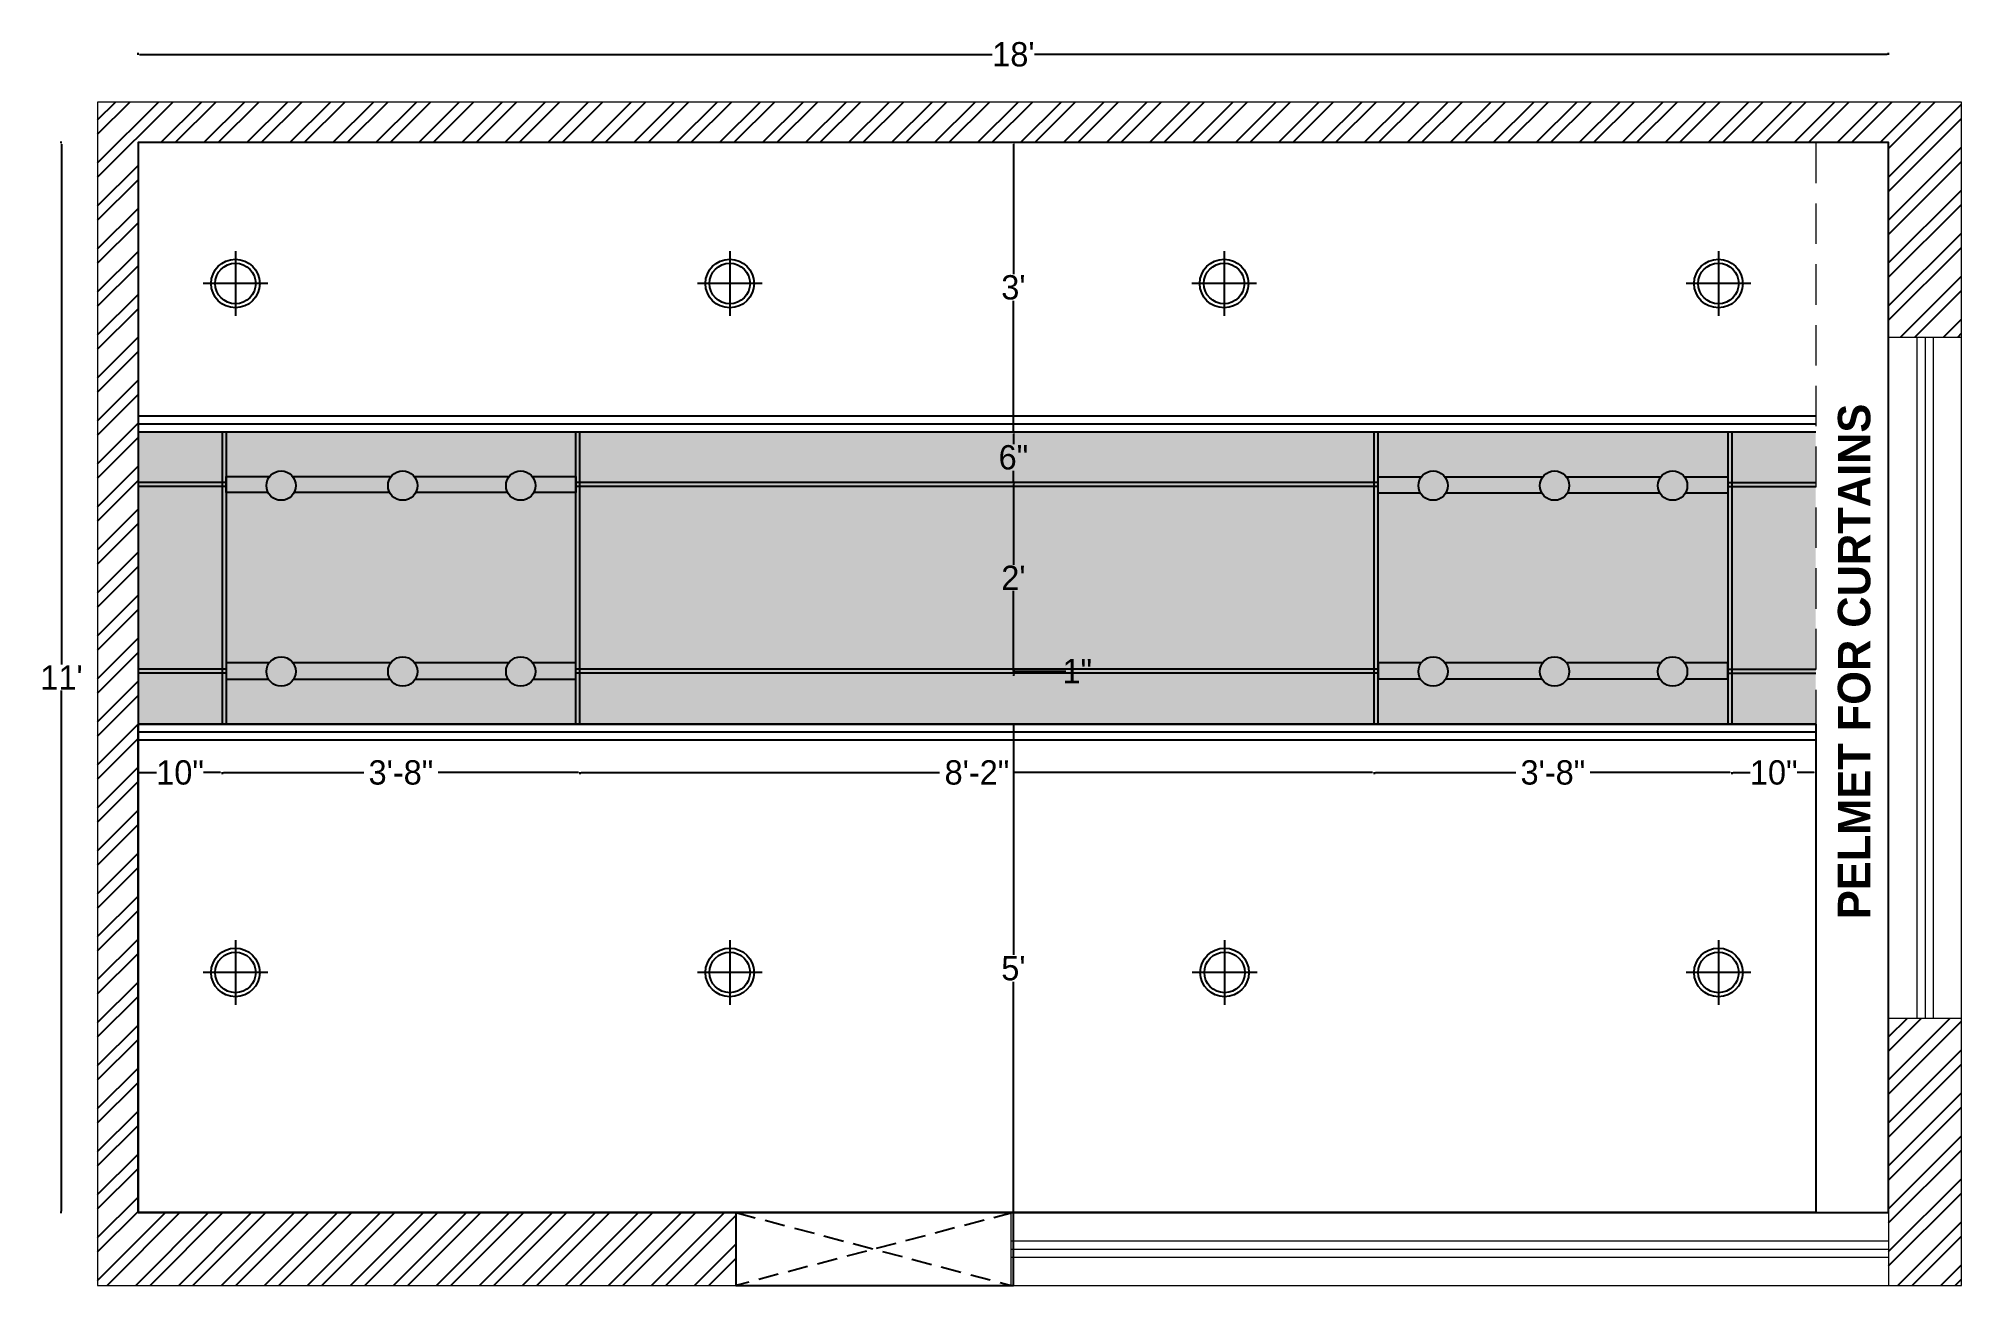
# Model space of a CAD drawing. Header units: inches. Extents: x 12792 to 19925, y -3298 to -817.
# Drawn here: x 19688.2 to 19925.5, y -2764.4 to -2610.6 of the extents above; entities that cross this region are included whole.
import ezdxf

# ---------------------------------------------------------------- set-up
doc = ezdxf.new("R2010")
doc.units = ezdxf.units.IN
doc.header["$MEASUREMENT"] = 0
doc.linetypes.add('DASHED2', pattern=[0.375, 0.25, -0.125])
doc.styles.add('HEMI', font='stylu.ttf')
doc.styles.get("Standard").update_dxf_attribs({"font": 'arial.ttf'})
doc.dimstyles.get("Standard").update_dxf_attribs({"dimtxt": 0.18, "dimasz": 0.18, "dimexe": 0.18, "dimexo": 0.0625, "dimgap": 0.09, "dimtad": 0, "dimtih": 1, "dimtoh": 1, "dimdec": 0, "dimzin": 0, "dimdsep": 46, "dimlunit": 4, "dimtxsty": 'Standard', "dimcen": 0.09, "dimadec": 0, "dimazin": 0, "dimtfac": 1, "dimtdec": 0, "dimtofl": 0, "dimtmove": 0, "dimatfit": 3, "dimfxl": 1, "dimtolj": 1, "dimtzin": 0, "dimarcsym": 0})

msp = doc.modelspace()

# ---------------------------------------------------------------- texts
at = {"color": 152, "lineweight": 5, "true_color": 0x2776bb, "insert": (19910.22, -2719.22), "char_height": 4, "width": 106.8964, "attachment_point": 1, "rotation": 89.9906, "style": 'HEMI'}
msp.add_mtext('{\\fStylus BT|b1|i0|c0|p34;PELMET FOR CURTAINS}', dxfattribs=at)

# ---------------------------------------------------------------- blocks, each defined once
blk = doc.blocks.new('ger')
at = {"color": 5}
for p, q in [((6473.06, -970.68), (6473.07, -978.68)), ((6469.07, -974.68), (6477.07, -974.68))]:
    blk.add_line(p, q, dxfattribs=at)
for radius in [3, 2.5]:
    blk.add_circle((6473.07, -974.68), radius, dxfattribs=at)
blk = doc.blocks.new('*D76')
at = {"color": 0, "lineweight": -2, "transparency": 16777216}
for p, q in [((19691.06, -2623.42), (19690.85, -2623.42)), ((19691.06, -2755.42), (19690.85, -2755.42))]:
    blk.add_line(p, q, dxfattribs=at)
at = {"color": 5, "lineweight": -2, "transparency": 16777216}
for p, q in [((19691.03, -2623.6), (19691.03, -2687.82)), ((19691.03, -2755.24), (19691.03, -2691.03))]:
    blk.add_line(p, q, dxfattribs=at)
at = {"color": 5, "transparency": 16777216}
for points in [[(19691, -2623.6), (19691.06, -2623.6), (19691.03, -2623.42)], [(19691, -2755.24), (19691.06, -2755.24), (19691.03, -2755.42)]]:
    blk.add_solid(points, dxfattribs=at)
at = {"layer": 'Defpoints', "color": 0, "transparency": 16777216}
for p in [(19700.49, -2623.42), (19691.03, -2755.42), (19700.49, -2755.42)]:
    blk.add_point(p, dxfattribs=at)
at = {"color": 5, "lineweight": 5, "transparency": 16777216, "insert": (19691.03, -2689.42), "char_height": 3, "attachment_point": 5, "style": 'HEMI'}
blk.add_mtext("\\A1;11'", dxfattribs=at)
blk = doc.blocks.new('*D77')
at = {"color": 0, "lineweight": -2, "transparency": 16777216}
for p, q in [((19700.49, -2612.58), (19700.49, -2612.36)), ((19916.49, -2612.58), (19916.49, -2612.36))]:
    blk.add_line(p, q, dxfattribs=at)
at = {"color": 5, "lineweight": -2, "transparency": 16777216}
for p, q in [((19700.67, -2612.54), (19805.87, -2612.54)), ((19916.31, -2612.54), (19811.11, -2612.54))]:
    blk.add_line(p, q, dxfattribs=at)
at = {"color": 5, "transparency": 16777216}
for points in [[(19700.67, -2612.51), (19700.67, -2612.57), (19700.49, -2612.54)], [(19916.31, -2612.51), (19916.31, -2612.57), (19916.49, -2612.54)]]:
    blk.add_solid(points, dxfattribs=at)
at = {"layer": 'Defpoints', "color": 0, "transparency": 16777216}
for p in [(19916.49, -2612.54), (19700.49, -2623.42), (19916.49, -2623.42)]:
    blk.add_point(p, dxfattribs=at)
at = {"color": 5, "lineweight": 5, "transparency": 16777216, "insert": (19808.49, -2612.54), "char_height": 3, "attachment_point": 5, "style": 'HEMI'}
blk.add_mtext("\\A1;18'", dxfattribs=at)
blk = doc.blocks.new('*D83')
at = {"color": 0, "lineweight": -2, "transparency": 16777216}
for p, q in [((19808.49, -2695.16), (19808.67, -2695.16)), ((19808.49, -2755.42), (19808.67, -2755.42))]:
    blk.add_line(p, q, dxfattribs=at)
at = {"color": 5, "lineweight": -2, "transparency": 16777216}
for p, q in [((19808.49, -2695.34), (19808.49, -2723.64)), ((19808.49, -2755.24), (19808.49, -2726.95))]:
    blk.add_line(p, q, dxfattribs=at)
at = {"color": 5, "transparency": 16777216}
for points in [[(19808.46, -2695.34), (19808.52, -2695.34), (19808.49, -2695.16)], [(19808.46, -2755.24), (19808.52, -2755.24), (19808.49, -2755.42)]]:
    blk.add_solid(points, dxfattribs=at)
at = {"layer": 'Defpoints', "color": 0, "transparency": 16777216}
for p in [(19808.49, -2695.16), (19808.49, -2695.16), (19808.49, -2755.42)]:
    blk.add_point(p, dxfattribs=at)
at = {"color": 5, "transparency": 16777216, "insert": (19808.49, -2725.29), "char_height": 3, "attachment_point": 5, "style": 'HEMI'}
blk.add_mtext("\\A1;5'", dxfattribs=at)
blk = doc.blocks.new('*D84')
at = {"color": 5, "lineweight": -2, "transparency": 16777216}
for p, q in [((19808.49, -2688.18), (19808.49, -2688)), ((19808.49, -2688.36), (19808.49, -2688.86)), ((19808.49, -2688.61), (19814.77, -2688.61)), ((19814.77, -2688.61), (19814.95, -2688.61)), ((19808.49, -2689.04), (19808.49, -2689.22))]:
    blk.add_line(p, q, dxfattribs=at)
at = {"color": 0, "lineweight": -2, "transparency": 16777216}
for p, q in [((19808.49, -2688.36), (19808.67, -2688.36)), ((19808.49, -2688.86), (19808.67, -2688.86))]:
    blk.add_line(p, q, dxfattribs=at)
at = {"color": 5, "transparency": 16777216}
for points in [[(19808.46, -2688.18), (19808.52, -2688.18), (19808.49, -2688.36)], [(19808.46, -2689.04), (19808.52, -2689.04), (19808.49, -2688.86)]]:
    blk.add_solid(points, dxfattribs=at)
at = {"layer": 'Defpoints', "color": 0, "transparency": 16777216}
for p in [(19808.49, -2688.36), (19808.49, -2688.86), (19808.49, -2688.86)]:
    blk.add_point(p, dxfattribs=at)
at = {"color": 5, "transparency": 16777216, "insert": (19816.37, -2688.61), "char_height": 3, "attachment_point": 5, "style": 'HEMI'}
blk.add_mtext('\\A1;1"', dxfattribs=at)
blk = doc.blocks.new('*D85')
at = {"color": 0, "lineweight": -2, "transparency": 16777216}
for p, q in [((19808.49, -2665.35), (19808.67, -2665.35)), ((19808.49, -2688.86), (19808.67, -2688.86))]:
    blk.add_line(p, q, dxfattribs=at)
at = {"color": 5, "lineweight": -2, "transparency": 16777216}
for p, q in [((19808.49, -2665.53), (19808.49, -2675.49)), ((19808.49, -2688.68), (19808.49, -2678.73))]:
    blk.add_line(p, q, dxfattribs=at)
at = {"color": 5, "transparency": 16777216}
for points in [[(19808.46, -2665.53), (19808.52, -2665.53), (19808.49, -2665.35)], [(19808.46, -2688.68), (19808.52, -2688.68), (19808.49, -2688.86)]]:
    blk.add_solid(points, dxfattribs=at)
at = {"layer": 'Defpoints', "color": 0, "transparency": 16777216}
for p in [(19808.49, -2665.35), (19808.49, -2665.35), (19808.49, -2688.86)]:
    blk.add_point(p, dxfattribs=at)
at = {"color": 5, "transparency": 16777216, "insert": (19808.49, -2677.11), "char_height": 3, "attachment_point": 5, "style": 'HEMI'}
blk.add_mtext("\\A1;2'", dxfattribs=at)
blk = doc.blocks.new('*D86')
at = {"color": 0, "lineweight": -2, "transparency": 16777216}
for p, q in [((19808.49, -2659.16), (19808.67, -2659.16)), ((19808.49, -2665.35), (19808.67, -2665.35))]:
    blk.add_line(p, q, dxfattribs=at)
at = {"color": 5, "lineweight": -2, "transparency": 16777216}
for p, q in [((19808.49, -2659.34), (19808.49, -2660.61)), ((19808.49, -2665.17), (19808.49, -2663.91))]:
    blk.add_line(p, q, dxfattribs=at)
at = {"color": 5, "transparency": 16777216}
for points in [[(19808.46, -2659.34), (19808.52, -2659.34), (19808.49, -2659.16)], [(19808.46, -2665.17), (19808.52, -2665.17), (19808.49, -2665.35)]]:
    blk.add_solid(points, dxfattribs=at)
at = {"layer": 'Defpoints', "color": 0, "transparency": 16777216}
for p in [(19808.49, -2659.16), (19808.49, -2659.16), (19808.49, -2665.35)]:
    blk.add_point(p, dxfattribs=at)
at = {"color": 5, "transparency": 16777216, "insert": (19808.49, -2662.26), "char_height": 3, "attachment_point": 5, "style": 'HEMI'}
blk.add_mtext('\\A1;6"', dxfattribs=at)
blk = doc.blocks.new('*D87')
at = {"color": 0, "lineweight": -2, "transparency": 16777216}
for p, q in [((19808.49, -2623.42), (19808.67, -2623.42)), ((19808.49, -2659.16), (19808.67, -2659.16))]:
    blk.add_line(p, q, dxfattribs=at)
at = {"color": 5, "lineweight": -2, "transparency": 16777216}
for p, q in [((19808.49, -2623.6), (19808.49, -2639.65)), ((19808.49, -2658.98), (19808.49, -2642.94))]:
    blk.add_line(p, q, dxfattribs=at)
at = {"color": 5, "transparency": 16777216}
for points in [[(19808.46, -2623.6), (19808.52, -2623.6), (19808.49, -2623.42)], [(19808.46, -2658.98), (19808.52, -2658.98), (19808.49, -2659.16)]]:
    blk.add_solid(points, dxfattribs=at)
at = {"layer": 'Defpoints', "color": 0, "transparency": 16777216}
for p in [(19808.49, -2623.42), (19808.49, -2623.42), (19808.49, -2659.16)]:
    blk.add_point(p, dxfattribs=at)
at = {"color": 5, "transparency": 16777216, "insert": (19808.49, -2641.29), "char_height": 3, "attachment_point": 5, "style": 'HEMI'}
blk.add_mtext("\\A1;3'", dxfattribs=at)
blk = doc.blocks.new('*D88')
at = {"color": 0, "lineweight": -2, "transparency": 16777216}
for p, q in [((19700.49, -2701.1), (19700.49, -2701.32)), ((19710.84, -2701.1), (19710.84, -2701.32))]:
    blk.add_line(p, q, dxfattribs=at)
at = {"color": 5, "lineweight": -2, "transparency": 16777216}
for p, q in [((19700.67, -2701.14), (19702.75, -2701.14)), ((19710.66, -2701.14), (19708.57, -2701.14))]:
    blk.add_line(p, q, dxfattribs=at)
at = {"color": 5, "transparency": 16777216}
for points in [[(19700.67, -2701.11), (19700.67, -2701.17), (19700.49, -2701.14)], [(19710.66, -2701.11), (19710.66, -2701.17), (19710.84, -2701.14)]]:
    blk.add_solid(points, dxfattribs=at)
at = {"layer": 'Defpoints', "color": 0, "transparency": 16777216}
for p in [(19700.49, -2695.16), (19710.84, -2695.16), (19710.84, -2701.14)]:
    blk.add_point(p, dxfattribs=at)
at = {"color": 5, "transparency": 16777216, "insert": (19705.66, -2701.14), "char_height": 3, "attachment_point": 5, "style": 'HEMI'}
blk.add_mtext('\\A1;10"', dxfattribs=at)
blk = doc.blocks.new('*D89')
at = {"color": 0, "lineweight": -2, "transparency": 16777216}
for p, q in [((19710.84, -2701.1), (19710.84, -2701.32)), ((19754.99, -2701.1), (19754.99, -2701.32))]:
    blk.add_line(p, q, dxfattribs=at)
at = {"color": 5, "lineweight": -2, "transparency": 16777216}
for p, q in [((19711.02, -2701.14), (19728.33, -2701.14)), ((19754.81, -2701.14), (19737.49, -2701.14))]:
    blk.add_line(p, q, dxfattribs=at)
at = {"color": 5, "transparency": 16777216}
for points in [[(19711.02, -2701.11), (19711.02, -2701.17), (19710.84, -2701.14)], [(19754.81, -2701.11), (19754.81, -2701.17), (19754.99, -2701.14)]]:
    blk.add_solid(points, dxfattribs=at)
at = {"layer": 'Defpoints', "color": 0, "transparency": 16777216}
for p in [(19710.84, -2695.16), (19754.99, -2695.16), (19754.99, -2701.14)]:
    blk.add_point(p, dxfattribs=at)
at = {"color": 5, "transparency": 16777216, "insert": (19732.91, -2701.14), "char_height": 3, "attachment_point": 5, "style": 'HEMI'}
blk.add_mtext('\\A1;3\'-8"', dxfattribs=at)
blk = doc.blocks.new('*D90')
at = {"color": 0, "lineweight": -2, "transparency": 16777216}
for p, q in [((19754.99, -2701.1), (19754.99, -2701.32)), ((19852.99, -2701.1), (19852.99, -2701.32))]:
    blk.add_line(p, q, dxfattribs=at)
at = {"color": 5, "lineweight": -2, "transparency": 16777216}
for p, q in [((19755.17, -2701.14), (19799.37, -2701.14)), ((19852.81, -2701.14), (19808.6, -2701.14))]:
    blk.add_line(p, q, dxfattribs=at)
at = {"color": 5, "transparency": 16777216}
for points in [[(19755.17, -2701.11), (19755.17, -2701.17), (19754.99, -2701.14)], [(19852.81, -2701.11), (19852.81, -2701.17), (19852.99, -2701.14)]]:
    blk.add_solid(points, dxfattribs=at)
at = {"layer": 'Defpoints', "color": 0, "transparency": 16777216}
for p in [(19754.99, -2695.16), (19852.99, -2695.16), (19852.99, -2701.14)]:
    blk.add_point(p, dxfattribs=at)
at = {"color": 5, "transparency": 16777216, "insert": (19803.99, -2701.14), "char_height": 3, "attachment_point": 5, "style": 'HEMI'}
blk.add_mtext('\\A1;8\'-2"', dxfattribs=at)
blk = doc.blocks.new('*D91')
at = {"color": 0, "lineweight": -2, "transparency": 16777216}
for p, q in [((19852.99, -2701.1), (19852.99, -2701.32)), ((19897.13, -2701.1), (19897.13, -2701.32))]:
    blk.add_line(p, q, dxfattribs=at)
at = {"color": 5, "lineweight": -2, "transparency": 16777216}
for p, q in [((19853.17, -2701.14), (19870.48, -2701.14)), ((19896.95, -2701.14), (19879.64, -2701.14))]:
    blk.add_line(p, q, dxfattribs=at)
at = {"color": 5, "transparency": 16777216}
for points in [[(19853.17, -2701.11), (19853.17, -2701.17), (19852.99, -2701.14)], [(19896.95, -2701.11), (19896.95, -2701.17), (19897.13, -2701.14)]]:
    blk.add_solid(points, dxfattribs=at)
at = {"layer": 'Defpoints', "color": 0, "transparency": 16777216}
for p in [(19852.99, -2695.16), (19897.13, -2695.16), (19897.13, -2701.14)]:
    blk.add_point(p, dxfattribs=at)
at = {"color": 5, "transparency": 16777216, "insert": (19875.06, -2701.14), "char_height": 3, "attachment_point": 5, "style": 'HEMI'}
blk.add_mtext('\\A1;3\'-8"', dxfattribs=at)
blk = doc.blocks.new('*D92')
at = {"color": 0, "lineweight": -2, "transparency": 16777216}
for p, q in [((19897.13, -2701.1), (19897.13, -2701.32)), ((19907.49, -2701.1), (19907.49, -2701.32))]:
    blk.add_line(p, q, dxfattribs=at)
at = {"color": 5, "lineweight": -2, "transparency": 16777216}
for p, q in [((19897.31, -2701.14), (19899.4, -2701.14)), ((19907.31, -2701.14), (19905.22, -2701.14))]:
    blk.add_line(p, q, dxfattribs=at)
at = {"color": 5, "transparency": 16777216}
for points in [[(19897.31, -2701.11), (19897.31, -2701.17), (19897.13, -2701.14)], [(19907.31, -2701.11), (19907.31, -2701.17), (19907.49, -2701.14)]]:
    blk.add_solid(points, dxfattribs=at)
at = {"layer": 'Defpoints', "color": 0, "transparency": 16777216}
for p in [(19897.13, -2695.16), (19907.49, -2695.16), (19907.49, -2701.14)]:
    blk.add_point(p, dxfattribs=at)
at = {"color": 5, "transparency": 16777216, "insert": (19902.31, -2701.14), "char_height": 3, "attachment_point": 5, "style": 'HEMI'}
blk.add_mtext('\\A1;10"', dxfattribs=at)

# ---------------------------------------------------------------- dimensions: what is measured, and where the dimension line sits
at = {"lineweight": 5}
dim = msp.add_linear_dim(base=(19916.49, -2612.54), p1=(19700.49, -2623.42), p2=(19916.49, -2623.42), dimstyle='Standard', override={"dimtxt": 3, "dimtxsty": 'HEMI', "dimclrd": 5, "dimclrt": 5, "dimfxl": 0.03937, "dimfxlon": 1, "dimarcsym": 1}, dxfattribs=at)
dim.commit()
dim.dimension.update_dxf_attribs({"geometry": '*D77', "text_midpoint": (19808.49, -2612.54)})
dim = msp.add_linear_dim(base=(19691.03, -2755.42), p1=(19700.49, -2623.42), p2=(19700.49, -2755.42), angle=90, dimstyle='Standard', override={"dimtxt": 3, "dimtxsty": 'HEMI', "dimclrd": 5, "dimclrt": 5, "dimfxl": 0.03937, "dimfxlon": 1, "dimarcsym": 1}, dxfattribs=at)
dim.commit()
dim.dimension.update_dxf_attribs({"geometry": '*D76', "text_midpoint": (19691.03, -2689.42)})
for base, p1, p2, override, picture, middle in [((19808.49, -2623.42), (19808.49, -2659.16), (19808.49, -2623.42), {"dimtxt": 3, "dimtxsty": 'HEMI', "dimclrd": 5, "dimclrt": 5, "dimtmove": 1, "dimfxl": 0.03937, "dimfxlon": 1, "dimarcsym": 1}, '*D87', (19808.49, -2641.29)), ((19808.49, -2659.16), (19808.49, -2665.35), (19808.49, -2659.16), {"dimtxt": 3, "dimtxsty": 'HEMI', "dimclrd": 5, "dimclrt": 5, "dimtmove": 1, "dimfxl": 0.03937, "dimfxlon": 1, "dimarcsym": 1}, '*D86', (19808.49, -2662.26)), ((19808.49, -2665.35), (19808.49, -2688.86), (19808.49, -2665.35), {"dimtxt": 3, "dimtxsty": 'HEMI', "dimclrd": 5, "dimclrt": 5, "dimtmove": 1, "dimfxl": 0.03937, "dimfxlon": 1, "dimarcsym": 1}, '*D85', (19808.49, -2677.11)), ((19808.48629116, -2688.85782978), (19808.48629116, -2688.35782978), (19808.48629116, -2688.85782978), {"dimtxt": 3, "dimtxsty": 'HEMI', "dimclrd": 5, "dimclrt": 5, "dimtmove": 1, "dimfxl": 0.03937, "dimfxlon": 1, "dimarcsym": 1}, '*D84', (19815.04278457, -2688.60782978)), ((19808.49, -2695.16), (19808.49, -2755.42), (19808.49, -2695.16), {"dimtxt": 3, "dimtxsty": 'HEMI', "dimclrd": 5, "dimclrt": 5, "dimfxl": 0.03937, "dimfxlon": 1, "dimarcsym": 1}, '*D83', (19808.49, -2725.29))]:
    dim = msp.add_linear_dim(base=base, p1=p1, p2=p2, angle=90, dimstyle='Standard', override=override)
    dim.commit()
    dim.dimension.update_dxf_attribs({"geometry": picture, "text_midpoint": middle})
for base, p1, p2, override, picture, middle in [((19710.84, -2701.14), (19700.49, -2695.16), (19710.84, -2695.16), {"dimtxt": 3, "dimtxsty": 'HEMI', "dimclrd": 5, "dimclrt": 5, "dimfxl": 0.03937, "dimfxlon": 1, "dimarcsym": 1}, '*D88', (19705.66, -2701.14)), ((19754.99, -2701.14), (19710.84, -2695.16), (19754.99, -2695.16), {"dimtxt": 3, "dimtxsty": 'HEMI', "dimclrd": 5, "dimclrt": 5, "dimtmove": 1, "dimfxl": 0.03937, "dimfxlon": 1, "dimarcsym": 1}, '*D89', (19732.91, -2701.14)), ((19852.99, -2701.14), (19754.99, -2695.16), (19852.99, -2695.16), {"dimtxt": 3, "dimtxsty": 'HEMI', "dimclrd": 5, "dimclrt": 5, "dimtmove": 1, "dimfxl": 0.03937, "dimfxlon": 1, "dimarcsym": 1}, '*D90', (19803.99, -2701.14)), ((19897.13, -2701.14), (19852.99, -2695.16), (19897.13, -2695.16), {"dimtxt": 3, "dimtxsty": 'HEMI', "dimclrd": 5, "dimclrt": 5, "dimtmove": 1, "dimfxl": 0.03937, "dimfxlon": 1, "dimarcsym": 1}, '*D91', (19875.06, -2701.14)), ((19907.49, -2701.14), (19897.13, -2695.16), (19907.49, -2695.16), {"dimtxt": 3, "dimtxsty": 'HEMI', "dimclrd": 5, "dimclrt": 5, "dimtmove": 1, "dimfxl": 0.03937, "dimfxlon": 1, "dimarcsym": 1}, '*D92', (19902.31, -2701.14))]:
    dim = msp.add_linear_dim(base=base, p1=p1, p2=p2, dimstyle='Standard', override=override)
    dim.commit()
    dim.dimension.update_dxf_attribs({"geometry": picture, "text_midpoint": middle})

# ---------------------------------------------------------------- hatches: boundary and pattern name
at = {"true_color": 0xf27172}
h = msp.add_hatch(dxfattribs=at)
h.set_pattern_fill('ANSI32', color=11, scale=10, angle=360)
h.set_pattern_definition([(45, (2941.1493, -166.4055), (-2.6516504, 2.6516504), []), (45, (2942.917, -166.4055), (-2.6516504, 2.6516504), [])])
h.paths.add_polyline_path([(19774.22, -2755.42), (19700.49, -2755.42), (19700.49, -2623.42), (19916.49, -2623.42), (19916.49, -2647.42), (19925.49, -2647.42), (19925.49, -2618.42), (19695.49, -2618.42), (19695.49, -2764.42), (19774.22, -2764.42)])
h.paths.add_polyline_path([(19925.49, -2731.42), (19916.49, -2731.42), (19916.49, -2764.42), (19925.49, -2764.42)], flags=17)
at = {"true_color": 0xb88b6b}
h = msp.add_hatch(color=23, dxfattribs=at)
h.dxf.hatch_style = 1
h.paths.add_polyline_path([(19907.49, -2659.16), (19700.49, -2659.16), (19700.49, -2695.16), (19907.49, -2695.16)])
at = {"true_color": 0x000000}
h = msp.add_hatch(color=18, dxfattribs=at)
h.dxf.hatch_style = 1
h.paths.add_polyline_path([(19716.32, -2665.67, -0.157809), (19716.66, -2664.6), (19711.34, -2664.6), (19711.34, -2666.6), (19716.58, -2666.6, -0.136919)])
h.paths.add_polyline_path([(19731.31, -2665.67, -0.157809), (19731.66, -2664.6), (19719.6, -2664.6, -0.157809), (19719.94, -2665.67, -0.136919), (19719.68, -2666.6), (19731.58, -2666.6, -0.136919)])
h.paths.add_polyline_path([(19745.88, -2665.67, -0.157809), (19746.23, -2664.6), (19734.59, -2664.6, -0.157809), (19734.94, -2665.67, -0.136919), (19734.68, -2666.6), (19746.14, -2666.6, -0.136919)])
h.paths.add_polyline_path([(19754.49, -2664.6), (19749.16, -2664.6, -0.157809), (19749.51, -2665.67, -0.136919), (19749.24, -2666.6), (19754.49, -2666.6)])
h = msp.add_hatch(color=18, dxfattribs=at)
h.dxf.hatch_style = 1
h.paths.add_polyline_path([(19858.47, -2665.71, -0.157809), (19858.81, -2664.65), (19853.49, -2664.65), (19853.49, -2666.65), (19858.73, -2666.65, -0.136919)])
h.paths.add_polyline_path([(19873.46, -2665.71, -0.157809), (19873.81, -2664.65), (19861.75, -2664.65, -0.157809), (19862.09, -2665.71, -0.136919), (19861.83, -2666.65), (19873.72, -2666.65, -0.136919)])
h.paths.add_polyline_path([(19888.03, -2665.71, -0.157809), (19888.37, -2664.65), (19876.74, -2664.65, -0.157809), (19877.09, -2665.71, -0.136919), (19876.82, -2666.65), (19888.29, -2666.65, -0.136919)])
h.paths.add_polyline_path([(19896.63, -2664.65), (19891.31, -2664.65, -0.157809), (19891.65, -2665.71, -0.136919), (19891.39, -2666.65), (19896.63, -2666.65)])
h = msp.add_hatch(color=18, dxfattribs=at)
h.dxf.hatch_style = 1
h.paths.add_polyline_path([(19716.32, -2688.67, -0.157809), (19716.66, -2687.61), (19711.34, -2687.61), (19711.34, -2689.61), (19716.58, -2689.61, -0.136919)])
h.paths.add_polyline_path([(19731.31, -2688.67, -0.157809), (19731.66, -2687.61), (19719.6, -2687.61, -0.157809), (19719.94, -2688.67, -0.136919), (19719.68, -2689.61), (19731.58, -2689.61, -0.136919)])
h.paths.add_polyline_path([(19745.88, -2688.67, -0.157809), (19746.23, -2687.61), (19734.59, -2687.61, -0.157809), (19734.94, -2688.67, -0.136919), (19734.68, -2689.61), (19746.14, -2689.61, -0.136919)])
h.paths.add_polyline_path([(19754.49, -2687.61), (19749.16, -2687.61, -0.157809), (19749.51, -2688.67, -0.136919), (19749.24, -2689.61), (19754.49, -2689.61)])
h = msp.add_hatch(color=18, dxfattribs=at)
h.dxf.hatch_style = 1
h.paths.add_polyline_path([(19858.47, -2688.67, -0.157809), (19858.81, -2687.61), (19853.49, -2687.61), (19853.49, -2689.61), (19858.73, -2689.61, -0.136919)])
h.paths.add_polyline_path([(19873.46, -2688.67, -0.157809), (19873.81, -2687.61), (19861.75, -2687.61, -0.157809), (19862.09, -2688.67, -0.136919), (19861.83, -2689.61), (19873.72, -2689.61, -0.136919)])
h.paths.add_polyline_path([(19888.03, -2688.67, -0.157809), (19888.37, -2687.61), (19876.74, -2687.61, -0.157809), (19877.09, -2688.67, -0.136919), (19876.82, -2689.61), (19888.29, -2689.61, -0.136919)])
h.paths.add_polyline_path([(19896.63, -2687.61), (19891.31, -2687.61, -0.157809), (19891.65, -2688.67, -0.136919), (19891.39, -2689.61), (19896.63, -2689.61)])

# ---------------------------------------------------------------- linework, layer by layer
at = {"linetype": 'DASHED2', "lineweight": 5, "ltscale": 20}
msp.add_line((19907.49, -2623.42), (19907.49, -2755.42), dxfattribs=at)
at = {"color": 152, "lineweight": 5, "true_color": 0x2776bb}
for p, q in [((19916.49, -2647.42), (19925.49, -2647.42)), ((19919.99, -2647.42), (19919.99, -2731.42)), ((19920.99, -2647.42), (19920.99, -2731.42)), ((19921.99, -2647.42), (19921.99, -2731.42)), ((19916.49, -2731.42), (19925.49, -2731.42)), ((19808.22, -2758.92), (19916.49, -2758.92)), ((19808.22, -2759.92), (19916.49, -2759.92)), ((19808.22, -2760.92), (19916.49, -2760.92))]:
    msp.add_line(p, q, dxfattribs=at)
at = {"lineweight": 5}
for p, q in [((19916.49, -2647.42), (19925.49, -2647.42)), ((19808.22, -2755.42), (19916.49, -2755.42)), ((19808.22, -2764.42), (19808.22, -2755.42)), ((19808.22, -2764.42), (19925.49, -2764.42))]:
    msp.add_line(p, q, dxfattribs=at)
at = {"color": 41, "true_color": 0xf4ee51}
for p, q in [((19907.49, -2657.16), (19700.49, -2657.16)), ((19907.49, -2658.16), (19700.49, -2658.16)), ((19907.49, -2696.16), (19700.49, -2696.16)), ((19907.49, -2697.16), (19700.49, -2697.16))]:
    msp.add_line(p, q, dxfattribs=at)
for p, q in [((19907.49, -2659.16), (19700.49, -2659.16)), ((19710.84, -2659.16), (19710.84, -2695.16)), ((19711.34, -2659.16), (19711.34, -2695.16)), ((19711.34, -2665.35), (19700.49, -2665.35)), ((19711.34, -2665.85), (19700.49, -2665.85)), ((19853.49, -2665.35), (19754.49, -2665.35)), ((19853.49, -2665.85), (19754.49, -2665.85)), ((19896.63, -2665.35), (19907.49, -2665.35)), ((19896.63, -2665.85), (19907.49, -2665.85)), ((19711.34, -2688.36), (19700.49, -2688.36)), ((19749.48, -2688.36), (19749.46, -2688.36)), ((19853.49, -2688.36), (19754.49, -2688.36)), ((19896.63, -2688.36), (19907.49, -2688.36)), ((19711.34, -2688.86), (19700.49, -2688.86)), ((19853.49, -2688.86), (19754.49, -2688.86)), ((19896.63, -2688.86), (19907.49, -2688.86)), ((19907.49, -2695.16), (19700.49, -2695.16)), ((19907.49, -2695.16), (19700.49, -2695.16))]:
    msp.add_line(p, q)
at = {"linetype": 'DASHED2', "ltscale": 10}
for p, q in [((19774.22, -2755.42), (19808.22, -2764.42)), ((19808.49, -2755.42), (19774.22, -2764.42))]:
    msp.add_line(p, q, dxfattribs=at)
at = {"lineweight": 5}
msp.add_lwpolyline([(19925.49, -2764.42), (19925.49, -2618.42), (19695.49, -2618.42), (19695.49, -2764.42), (19774.22, -2764.42), (19774.22, -2755.42), (19700.49, -2755.42), (19700.49, -2623.42), (19916.49, -2623.42), (19916.49, -2764.42)], dxfattribs=at)
for points in [[(19700.49, -2755.42), (19916.49, -2755.42), (19916.49, -2623.42), (19700.49, -2623.42)], [(19700.49, -2695.16), (19907.49, -2695.16), (19907.49, -2755.42), (19700.49, -2755.42)], [(19774.22, -2764.42), (19808.49, -2764.42), (19808.49, -2755.42), (19774.22, -2755.42)]]:
    msp.add_lwpolyline(points, close=True)
for points in [[(19754.49, -2695.16), (19754.49, -2659.16)], [(19754.99, -2695.16), (19754.99, -2659.16)], [(19852.99, -2695.16), (19852.99, -2659.16)], [(19853.49, -2695.16), (19853.49, -2659.16)], [(19896.63, -2659.16), (19896.63, -2695.16)], [(19897.13, -2659.16), (19897.13, -2695.16)], [(19716.54, -2666.6), (19711.34, -2666.6), (19711.34, -2664.6), (19716.72, -2664.6)], [(19719.54, -2664.6), (19731.71, -2664.6)], [(19734.54, -2664.6), (19746.28, -2664.6)], [(19749.1, -2664.6), (19754.49, -2664.6), (19754.49, -2666.6), (19749.29, -2666.6)], [(19858.71, -2666.65), (19853.49, -2666.65), (19853.49, -2664.65), (19858.83, -2664.65)], [(19861.73, -2664.65), (19873.83, -2664.65)], [(19876.72, -2664.65), (19888.4, -2664.65)], [(19891.29, -2664.65), (19896.63, -2664.65), (19896.63, -2666.65), (19891.41, -2666.65)], [(19731.53, -2666.6), (19719.72, -2666.6)], [(19746.1, -2666.6), (19734.72, -2666.6)], [(19873.71, -2666.65), (19861.85, -2666.65)], [(19888.27, -2666.65), (19876.84, -2666.65)], [(19716.66, -2687.61), (19711.34, -2687.61), (19711.34, -2689.61), (19716.58, -2689.61)], [(19731.66, -2687.61), (19719.6, -2687.61)], [(19746.23, -2687.61), (19734.59, -2687.61)], [(19749.24, -2689.61), (19754.49, -2689.61), (19754.49, -2687.61), (19749.16, -2687.61)], [(19858.83, -2687.58), (19853.49, -2687.58), (19853.49, -2689.58), (19858.71, -2689.58)], [(19873.83, -2687.58), (19861.73, -2687.58)], [(19888.4, -2687.58), (19876.72, -2687.58)], [(19891.41, -2689.58), (19896.63, -2689.58), (19896.63, -2687.58), (19891.29, -2687.58)], [(19719.68, -2689.61), (19731.58, -2689.61)], [(19734.68, -2689.61), (19746.14, -2689.61)], [(19861.85, -2689.58), (19873.71, -2689.58)], [(19876.84, -2689.58), (19888.27, -2689.58)]]:
    msp.add_lwpolyline(points)
for centre in [(19718.13, -2665.74), (19733.13, -2665.74), (19747.69, -2665.74), (19860.28, -2665.74), (19875.27, -2665.74), (19889.84, -2665.74), (19718.13, -2688.67), (19733.13, -2688.67), (19747.69, -2688.67), (19860.28, -2688.67), (19875.27, -2688.67), (19889.84, -2688.67)]:
    msp.add_circle(centre, 1.81)
for p in [(19773.49, -2640.79), (19834.49, -2640.79), (19834.49, -2640.79), (19834.49, -2725.79)]:
    msp.add_point(p)

# ---------------------------------------------------------------- block references
at = {"rotation": 270}
for p in [(20687.17, 3832.27), (20748.17, 3832.27), (20809.17, 3832.27), (20870.17, 3832.27), (20687.17, 3747.27), (20748.17, 3747.27), (20809.23, 3747.27), (20870.17, 3747.27)]:
    msp.add_blockref('ger', p, dxfattribs=at)

msp.set_redraw_order([(e.dxf.handle, doc.entitydb.next_handle()) for e in msp.query("TEXT MTEXT ATTDEF DIMENSION ARC_DIMENSION")])  # texts and dimensions are drawn at this point

doc.saveas('drawing.dxf')
